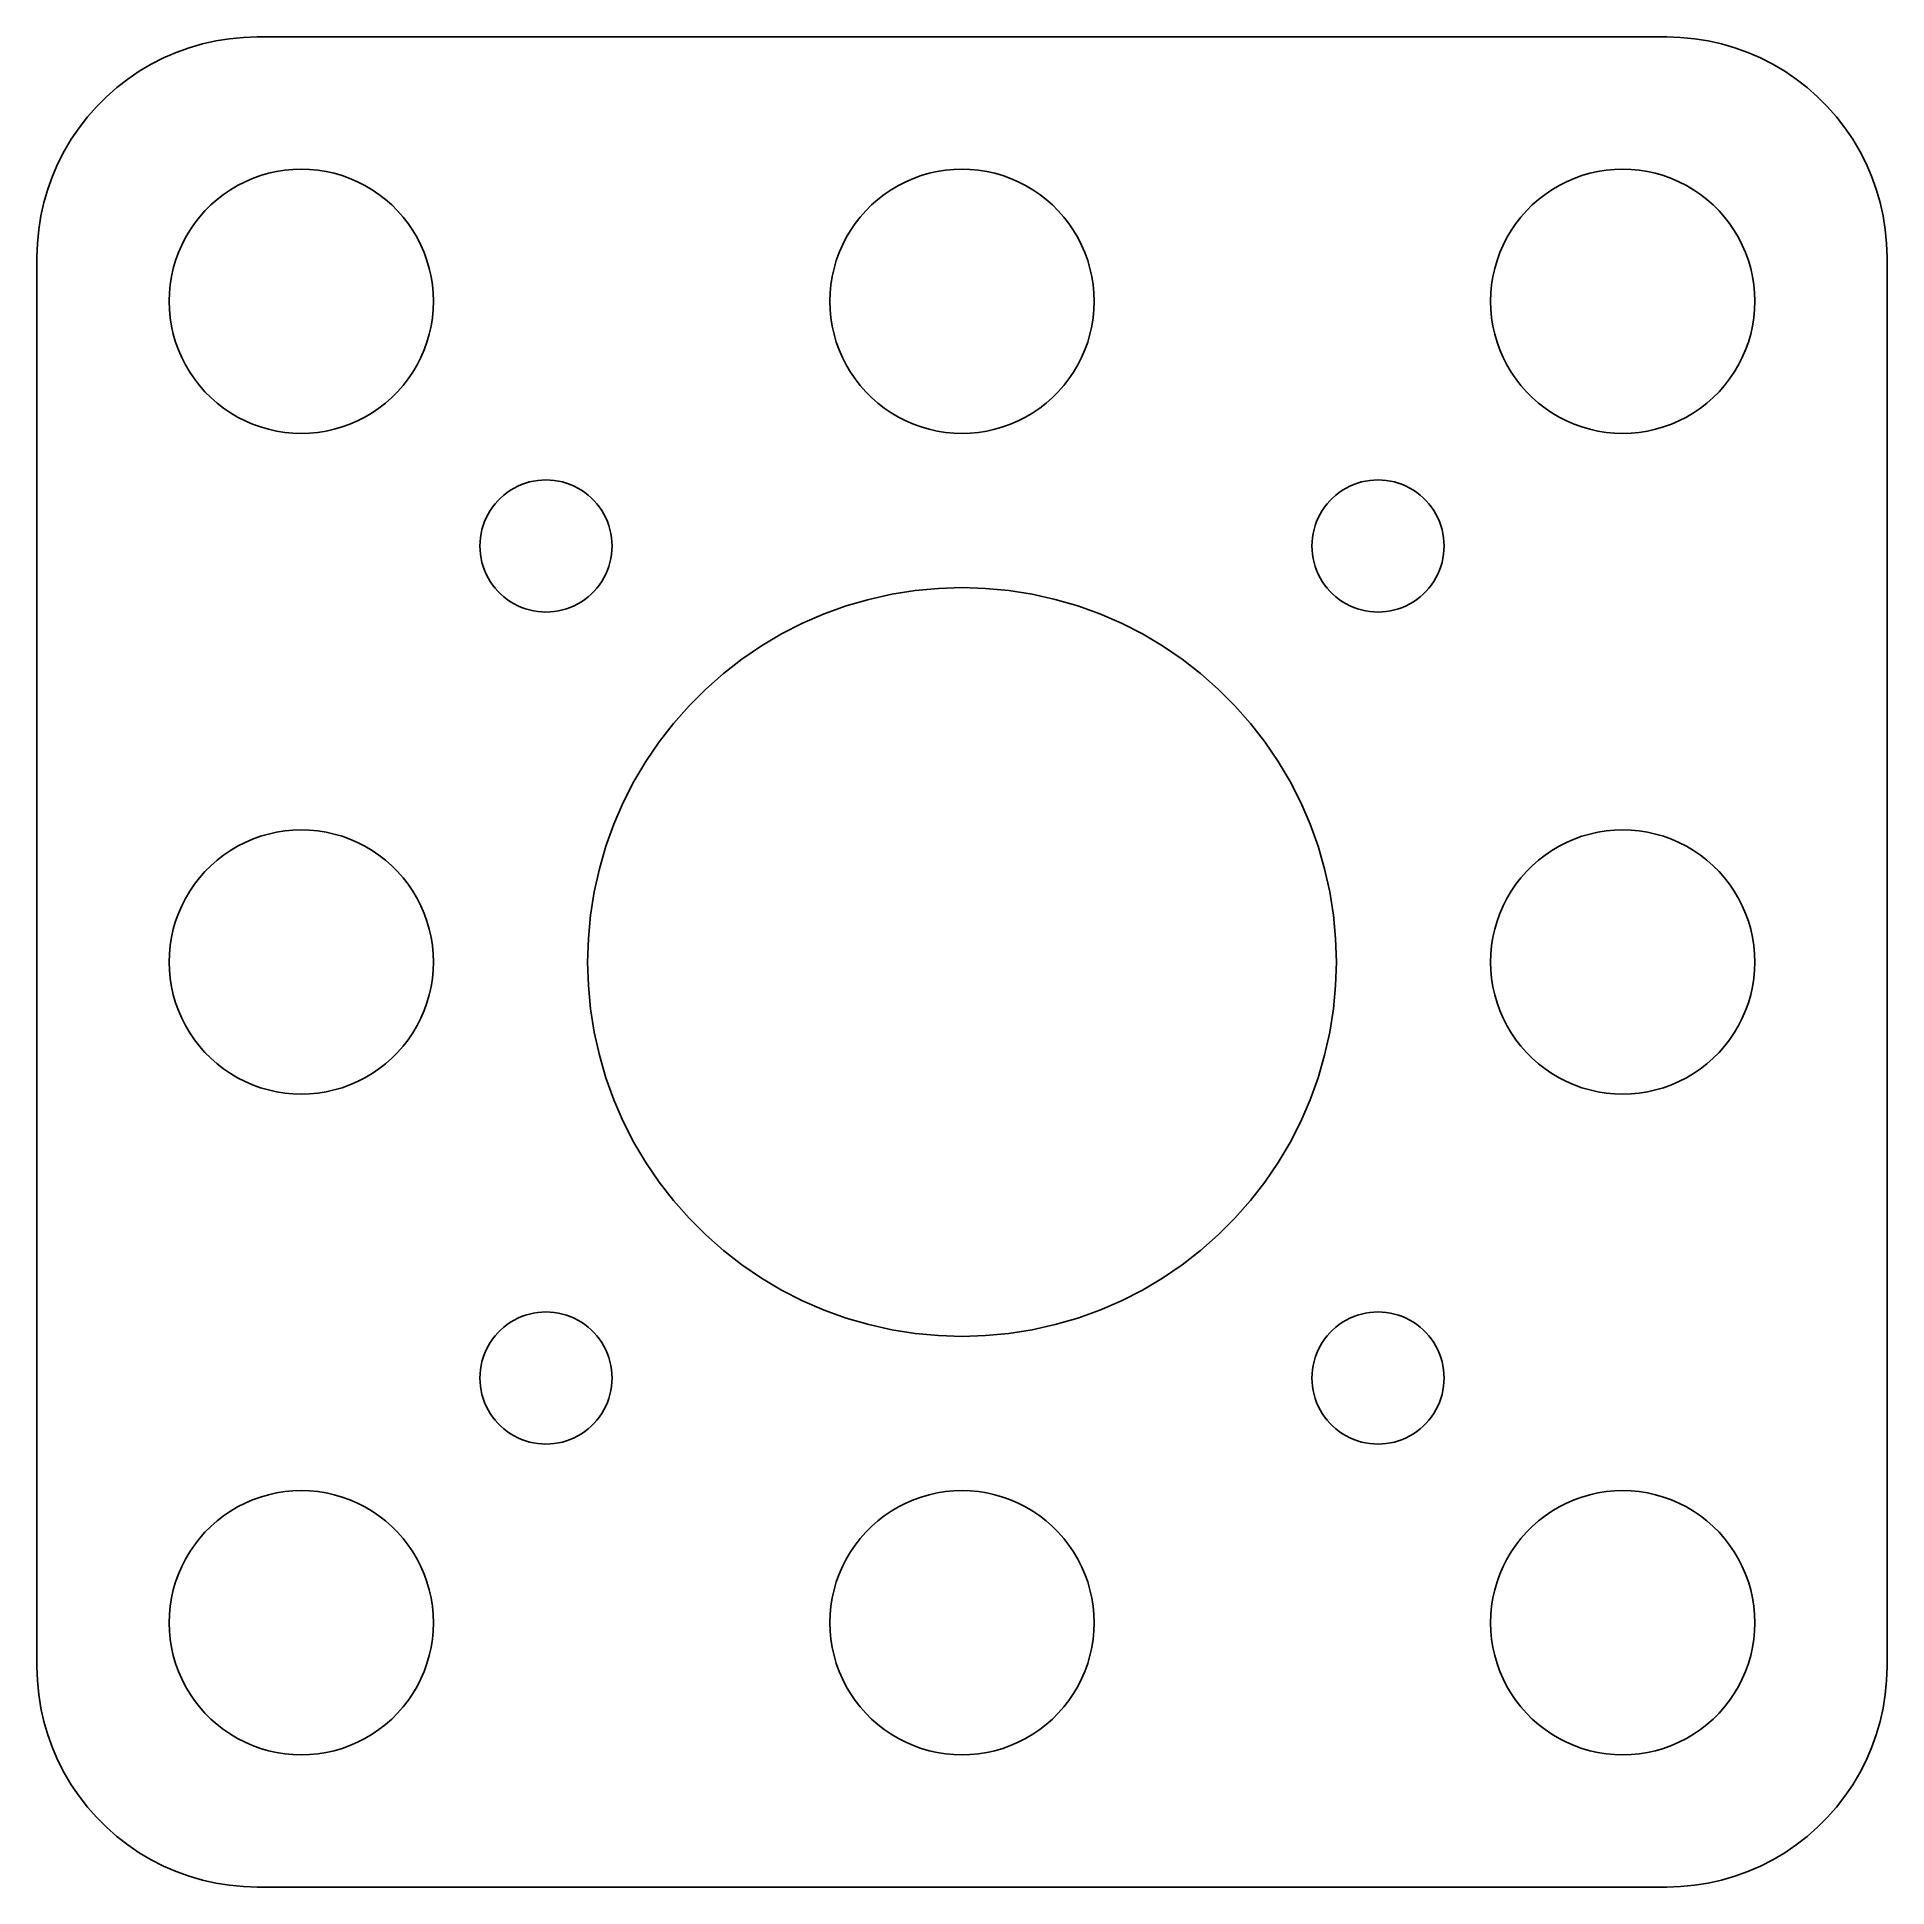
# Model space of a CAD drawing. Header units: metres. Extents: x -21 to 21, y -21 to 21.
import ezdxf

# ---------------------------------------------------------------- set-up
doc = ezdxf.new("R2010")
doc.units = ezdxf.units.M

msp = doc.modelspace()

# ---------------------------------------------------------------- linework, layer by layer
for p, q in [((-16, 21), (-16.3139, 20.9901)), ((16, 21), (-16, 21)), ((16.3139, 20.9901), (16, 21)), ((-17.8406, 20.6489), (-18.1289, 20.5241)), ((-17.5451, 20.7553), (-17.8406, 20.6489)), ((-17.2435, 20.8429), (-17.5451, 20.7553)), ((-16.9369, 20.9114), (-17.2435, 20.8429)), ((-16.6267, 20.9606), (-16.9369, 20.9114)), ((-16.3139, 20.9901), (-16.6267, 20.9606)), ((16.6267, 20.9606), (16.3139, 20.9901)), ((16.9369, 20.9114), (16.6267, 20.9606)), ((17.2435, 20.8429), (16.9369, 20.9114)), ((17.5451, 20.7553), (17.2435, 20.8429)), ((17.8406, 20.6489), (17.5451, 20.7553)), ((18.1289, 20.5241), (17.8406, 20.6489)), ((-18.6791, 20.2216), (-18.9389, 20.0451)), ((-18.4088, 20.3815), (-18.6791, 20.2216)), ((-18.1289, 20.5241), (-18.4088, 20.3815)), ((18.4088, 20.3815), (18.1289, 20.5241)), ((18.6791, 20.2216), (18.4088, 20.3815)), ((18.9389, 20.0451), (18.6791, 20.2216)), ((-19.1871, 19.8526), (-19.4227, 19.6448)), ((-18.9389, 20.0451), (-19.1871, 19.8526)), ((19.1871, 19.8526), (18.9389, 20.0451)), ((19.4227, 19.6448), (19.1871, 19.8526)), ((-19.6448, 19.4227), (-19.8526, 19.1871)), ((-19.4227, 19.6448), (-19.6448, 19.4227)), ((19.6448, 19.4227), (19.4227, 19.6448)), ((19.8526, 19.1871), (19.6448, 19.4227)), ((-20.0451, 18.9389), (-20.2216, 18.6791)), ((-19.8526, 19.1871), (-20.0451, 18.9389)), ((20.0451, 18.9389), (19.8526, 19.1871)), ((20.2216, 18.6791), (20.0451, 18.9389)), ((-20.2216, 18.6791), (-20.3815, 18.4088)), ((20.3815, 18.4088), (20.2216, 18.6791)), ((-20.5241, 18.1289), (-20.6489, 17.8406)), ((-20.3815, 18.4088), (-20.5241, 18.1289)), ((20.5241, 18.1289), (20.3815, 18.4088)), ((20.6489, 17.8406), (20.5241, 18.1289)), ((-20.6489, 17.8406), (-20.7553, 17.5451)), ((-16.4453, 17.6289), (-16.2773, 17.7145)), ((-16.2773, 17.7145), (-16.1044, 17.7893)), ((-16.1044, 17.7893), (-15.927, 17.8532)), ((-15.927, 17.8532), (-15.7461, 17.9057)), ((-15.7461, 17.9057), (-15.5621, 17.9469)), ((-15.5621, 17.9469), (-15.376, 17.9763)), ((-15.376, 17.9763), (-15.1884, 17.9941)), ((-15.1884, 17.9941), (-15, 18)), ((-15, 18), (-14.8116, 17.9941)), ((-14.8116, 17.9941), (-14.624, 17.9763)), ((-14.624, 17.9763), (-14.4379, 17.9469)), ((-14.4379, 17.9469), (-14.2539, 17.9057)), ((-14.2539, 17.9057), (-14.0729, 17.8532)), ((-14.0729, 17.8532), (-13.8956, 17.7893)), ((-13.8956, 17.7893), (-13.7227, 17.7145)), ((-13.7227, 17.7145), (-13.5547, 17.6289)), ((-1.44525, 17.6289), (-1.27733, 17.7145)), ((-1.27733, 17.7145), (-1.10437, 17.7893)), ((-1.10437, 17.7893), (-0.927048, 17.8532)), ((-0.927048, 17.8532), (-0.746063, 17.9057)), ((-0.746063, 17.9057), (-0.562134, 17.9469)), ((-0.562134, 17.9469), (-0.375992, 17.9763)), ((-0.375992, 17.9763), (-0.18837, 17.9941)), ((-0.18837, 17.9941), (0, 18)), ((0, 18), (0.18837, 17.9941)), ((0.18837, 17.9941), (0.375992, 17.9763)), ((0.375992, 17.9763), (0.562134, 17.9469)), ((0.562134, 17.9469), (0.746063, 17.9057)), ((0.746063, 17.9057), (0.927048, 17.8532)), ((0.927048, 17.8532), (1.10437, 17.7893)), ((1.10437, 17.7893), (1.27733, 17.7145)), ((1.27733, 17.7145), (1.44525, 17.6289)), ((13.5547, 17.6289), (13.7227, 17.7145)), ((13.7227, 17.7145), (13.8956, 17.7893)), ((13.8956, 17.7893), (14.0729, 17.8532)), ((14.0729, 17.8532), (14.2539, 17.9057)), ((14.2539, 17.9057), (14.4379, 17.9469)), ((14.4379, 17.9469), (14.624, 17.9763)), ((14.624, 17.9763), (14.8116, 17.9941)), ((14.8116, 17.9941), (15, 18)), ((15, 18), (15.1884, 17.9941)), ((15.1884, 17.9941), (15.376, 17.9763)), ((15.376, 17.9763), (15.5621, 17.9469)), ((15.5621, 17.9469), (15.7461, 17.9057)), ((15.7461, 17.9057), (15.927, 17.8532)), ((15.927, 17.8532), (16.1044, 17.7893)), ((16.1044, 17.7893), (16.2773, 17.7145)), ((16.2773, 17.7145), (16.4453, 17.6289)), ((20.7553, 17.5451), (20.6489, 17.8406)), ((-20.8429, 17.2435), (-20.9114, 16.9369)), ((-20.7553, 17.5451), (-20.8429, 17.2435)), ((-17.0536, 17.1869), (-16.9123, 17.3115)), ((-16.9123, 17.3115), (-16.7634, 17.427)), ((-16.7634, 17.427), (-16.6075, 17.533)), ((-16.6075, 17.533), (-16.4453, 17.6289)), ((-13.5547, 17.6289), (-13.3925, 17.533)), ((-13.3925, 17.533), (-13.2366, 17.427)), ((-13.2366, 17.427), (-13.0877, 17.3115)), ((-13.0877, 17.3115), (-12.9464, 17.1869)), ((-2.05363, 17.1869), (-1.91226, 17.3115)), ((-1.91226, 17.3115), (-1.76335, 17.427)), ((-1.76335, 17.427), (-1.60747, 17.533)), ((-1.60747, 17.533), (-1.44525, 17.6289)), ((1.44525, 17.6289), (1.60747, 17.533)), ((1.60747, 17.533), (1.76335, 17.427)), ((1.76335, 17.427), (1.91226, 17.3115)), ((1.91226, 17.3115), (2.05363, 17.1869)), ((12.9464, 17.1869), (13.0877, 17.3115)), ((13.0877, 17.3115), (13.2366, 17.427)), ((13.2366, 17.427), (13.3925, 17.533)), ((13.3925, 17.533), (13.5547, 17.6289)), ((16.4453, 17.6289), (16.6075, 17.533)), ((16.6075, 17.533), (16.7634, 17.427)), ((16.7634, 17.427), (16.9123, 17.3115)), ((16.9123, 17.3115), (17.0536, 17.1869)), ((20.8429, 17.2435), (20.7553, 17.5451)), ((20.9114, 16.9369), (20.8429, 17.2435)), ((-20.9114, 16.9369), (-20.9606, 16.6267)), ((-17.427, 16.7634), (-17.3115, 16.9123)), ((-17.3115, 16.9123), (-17.1869, 17.0536)), ((-17.1869, 17.0536), (-17.0536, 17.1869)), ((-12.9464, 17.1869), (-12.8131, 17.0536)), ((-12.8131, 17.0536), (-12.6884, 16.9123)), ((-12.6884, 16.9123), (-12.5729, 16.7634)), ((-2.42705, 16.7634), (-2.31154, 16.9123)), ((-2.31154, 16.9123), (-2.1869, 17.0536)), ((-2.1869, 17.0536), (-2.05363, 17.1869)), ((2.05363, 17.1869), (2.1869, 17.0536)), ((2.1869, 17.0536), (2.31154, 16.9123)), ((2.31154, 16.9123), (2.42705, 16.7634)), ((12.5729, 16.7634), (12.6884, 16.9123)), ((12.6884, 16.9123), (12.8131, 17.0536)), ((12.8131, 17.0536), (12.9464, 17.1869)), ((17.0536, 17.1869), (17.1869, 17.0536)), ((17.1869, 17.0536), (17.3115, 16.9123)), ((17.3115, 16.9123), (17.427, 16.7634)), ((20.9606, 16.6267), (20.9114, 16.9369)), ((-20.9606, 16.6267), (-20.9901, 16.3139)), ((-17.7145, 16.2773), (-17.6289, 16.4453)), ((-17.6289, 16.4453), (-17.533, 16.6075)), ((-17.533, 16.6075), (-17.427, 16.7634)), ((-12.5729, 16.7634), (-12.467, 16.6075)), ((-12.467, 16.6075), (-12.3711, 16.4453)), ((-12.3711, 16.4453), (-12.2855, 16.2773)), ((-2.71448, 16.2773), (-2.62891, 16.4453)), ((-2.62891, 16.4453), (-2.53297, 16.6075)), ((-2.53297, 16.6075), (-2.42705, 16.7634)), ((2.42705, 16.7634), (2.53297, 16.6075)), ((2.53297, 16.6075), (2.62891, 16.4453)), ((2.62891, 16.4453), (2.71448, 16.2773)), ((12.2855, 16.2773), (12.3711, 16.4453)), ((12.3711, 16.4453), (12.467, 16.6075)), ((12.467, 16.6075), (12.5729, 16.7634)), ((17.427, 16.7634), (17.533, 16.6075)), ((17.533, 16.6075), (17.6289, 16.4453)), ((17.6289, 16.4453), (17.7145, 16.2773)), ((20.9901, 16.3139), (20.9606, 16.6267)), ((-20.9901, 16.3139), (-21, 16)), ((-21, 16), (-21, -16)), ((-17.8532, 15.927), (-17.7893, 16.1044)), ((-17.7893, 16.1044), (-17.7145, 16.2773)), ((-12.2855, 16.2773), (-12.2107, 16.1044)), ((-12.2107, 16.1044), (-12.1468, 15.927)), ((-2.85316, 15.927), (-2.78932, 16.1044)), ((-2.78932, 16.1044), (-2.71448, 16.2773)), ((2.71448, 16.2773), (2.78932, 16.1044)), ((2.78932, 16.1044), (2.85316, 15.927)), ((12.1468, 15.927), (12.2107, 16.1044)), ((12.2107, 16.1044), (12.2855, 16.2773)), ((17.7145, 16.2773), (17.7893, 16.1044)), ((17.7893, 16.1044), (17.8532, 15.927)), ((21, 16), (20.9901, 16.3139)), ((21, -16), (21, 16)), ((-17.9763, 15.376), (-17.9469, 15.5621)), ((-17.9469, 15.5621), (-17.9057, 15.7461)), ((-17.9057, 15.7461), (-17.8532, 15.927)), ((-12.1468, 15.927), (-12.0942, 15.7461)), ((-12.0942, 15.7461), (-12.0531, 15.5621)), ((-12.0531, 15.5621), (-12.0237, 15.376)), ((-2.97633, 15.376), (-2.94685, 15.5621)), ((-2.94685, 15.5621), (-2.90575, 15.7461)), ((-2.90575, 15.7461), (-2.85316, 15.927)), ((2.85316, 15.927), (2.90575, 15.7461)), ((2.90575, 15.7461), (2.94685, 15.5621)), ((2.94685, 15.5621), (2.97633, 15.376)), ((12.0237, 15.376), (12.0531, 15.5621)), ((12.0531, 15.5621), (12.0942, 15.7461)), ((12.0942, 15.7461), (12.1468, 15.927)), ((17.8532, 15.927), (17.9057, 15.7461)), ((17.9057, 15.7461), (17.9469, 15.5621)), ((17.9469, 15.5621), (17.9763, 15.376)), ((-18, 15), (-17.9941, 15.1884)), ((-17.9941, 15.1884), (-17.9763, 15.376)), ((-12.0237, 15.376), (-12.0059, 15.1884)), ((-12.0059, 15.1884), (-12, 15)), ((-3, 15), (-2.99408, 15.1884)), ((-2.99408, 15.1884), (-2.97633, 15.376)), ((2.97633, 15.376), (2.99408, 15.1884)), ((2.99408, 15.1884), (3, 15)), ((12, 15), (12.0059, 15.1884)), ((12.0059, 15.1884), (12.0237, 15.376)), ((17.9763, 15.376), (17.9941, 15.1884)), ((17.9941, 15.1884), (18, 15)), ((-17.9941, 14.8116), (-18, 15)), ((-17.9763, 14.624), (-17.9941, 14.8116)), ((-12.0059, 14.8116), (-12.0237, 14.624)), ((-12, 15), (-12.0059, 14.8116)), ((-2.99408, 14.8116), (-3, 15)), ((-2.97633, 14.624), (-2.99408, 14.8116)), ((2.99408, 14.8116), (2.97633, 14.624)), ((3, 15), (2.99408, 14.8116)), ((12.0059, 14.8116), (12, 15)), ((12.0237, 14.624), (12.0059, 14.8116)), ((17.9941, 14.8116), (17.9763, 14.624)), ((18, 15), (17.9941, 14.8116)), ((-17.9469, 14.4379), (-17.9763, 14.624)), ((-17.9057, 14.2539), (-17.9469, 14.4379)), ((-12.0531, 14.4379), (-12.0942, 14.2539)), ((-12.0237, 14.624), (-12.0531, 14.4379)), ((-2.94685, 14.4379), (-2.97633, 14.624)), ((-2.90575, 14.2539), (-2.94685, 14.4379)), ((2.94685, 14.4379), (2.90575, 14.2539)), ((2.97633, 14.624), (2.94685, 14.4379)), ((12.0531, 14.4379), (12.0237, 14.624)), ((12.0942, 14.2539), (12.0531, 14.4379)), ((17.9469, 14.4379), (17.9057, 14.2539)), ((17.9763, 14.624), (17.9469, 14.4379)), ((-17.8532, 14.0729), (-17.9057, 14.2539)), ((-17.7893, 13.8956), (-17.8532, 14.0729)), ((-17.7145, 13.7227), (-17.7893, 13.8956)), ((-12.2107, 13.8956), (-12.2855, 13.7227)), ((-12.1468, 14.0729), (-12.2107, 13.8956)), ((-12.0942, 14.2539), (-12.1468, 14.0729)), ((-2.85316, 14.0729), (-2.90575, 14.2539)), ((-2.78932, 13.8956), (-2.85316, 14.0729)), ((-2.71448, 13.7227), (-2.78932, 13.8956)), ((2.78932, 13.8956), (2.71448, 13.7227)), ((2.85316, 14.0729), (2.78932, 13.8956)), ((2.90575, 14.2539), (2.85316, 14.0729)), ((12.1468, 14.0729), (12.0942, 14.2539)), ((12.2107, 13.8956), (12.1468, 14.0729)), ((12.2855, 13.7227), (12.2107, 13.8956)), ((17.7893, 13.8956), (17.7145, 13.7227)), ((17.8532, 14.0729), (17.7893, 13.8956)), ((17.9057, 14.2539), (17.8532, 14.0729)), ((-17.6289, 13.5547), (-17.7145, 13.7227)), ((-17.533, 13.3925), (-17.6289, 13.5547)), ((-12.3711, 13.5547), (-12.467, 13.3925)), ((-12.2855, 13.7227), (-12.3711, 13.5547)), ((-2.62891, 13.5547), (-2.71448, 13.7227)), ((-2.53297, 13.3925), (-2.62891, 13.5547)), ((2.62891, 13.5547), (2.53297, 13.3925)), ((2.71448, 13.7227), (2.62891, 13.5547)), ((12.3711, 13.5547), (12.2855, 13.7227)), ((12.467, 13.3925), (12.3711, 13.5547)), ((17.6289, 13.5547), (17.533, 13.3925)), ((17.7145, 13.7227), (17.6289, 13.5547)), ((-17.427, 13.2366), (-17.533, 13.3925)), ((-17.3115, 13.0877), (-17.427, 13.2366)), ((-17.1869, 12.9464), (-17.3115, 13.0877)), ((-12.6884, 13.0877), (-12.8131, 12.9464)), ((-12.5729, 13.2366), (-12.6884, 13.0877)), ((-12.467, 13.3925), (-12.5729, 13.2366)), ((-2.42705, 13.2366), (-2.53297, 13.3925)), ((-2.31154, 13.0877), (-2.42705, 13.2366)), ((-2.1869, 12.9464), (-2.31154, 13.0877)), ((2.31154, 13.0877), (2.1869, 12.9464)), ((2.42705, 13.2366), (2.31154, 13.0877)), ((2.53297, 13.3925), (2.42705, 13.2366)), ((12.5729, 13.2366), (12.467, 13.3925)), ((12.6884, 13.0877), (12.5729, 13.2366)), ((12.8131, 12.9464), (12.6884, 13.0877)), ((17.3115, 13.0877), (17.1869, 12.9464)), ((17.427, 13.2366), (17.3115, 13.0877)), ((17.533, 13.3925), (17.427, 13.2366)), ((-17.0536, 12.8131), (-17.1869, 12.9464)), ((-16.9123, 12.6884), (-17.0536, 12.8131)), ((-16.7634, 12.5729), (-16.9123, 12.6884)), ((-13.0877, 12.6884), (-13.2366, 12.5729)), ((-12.9464, 12.8131), (-13.0877, 12.6884)), ((-12.8131, 12.9464), (-12.9464, 12.8131)), ((-2.05363, 12.8131), (-2.1869, 12.9464)), ((-1.91226, 12.6884), (-2.05363, 12.8131)), ((-1.76335, 12.5729), (-1.91226, 12.6884)), ((1.91226, 12.6884), (1.76335, 12.5729)), ((2.05363, 12.8131), (1.91226, 12.6884)), ((2.1869, 12.9464), (2.05363, 12.8131)), ((12.9464, 12.8131), (12.8131, 12.9464)), ((13.0877, 12.6884), (12.9464, 12.8131)), ((13.2366, 12.5729), (13.0877, 12.6884)), ((16.9123, 12.6884), (16.7634, 12.5729)), ((17.0536, 12.8131), (16.9123, 12.6884)), ((17.1869, 12.9464), (17.0536, 12.8131)), ((-16.6075, 12.467), (-16.7634, 12.5729)), ((-16.4453, 12.3711), (-16.6075, 12.467)), ((-16.2773, 12.2855), (-16.4453, 12.3711)), ((-16.1044, 12.2107), (-16.2773, 12.2855)), ((-15.927, 12.1468), (-16.1044, 12.2107)), ((-13.8956, 12.2107), (-14.0729, 12.1468)), ((-13.7227, 12.2855), (-13.8956, 12.2107)), ((-13.5547, 12.3711), (-13.7227, 12.2855)), ((-13.3925, 12.467), (-13.5547, 12.3711)), ((-13.2366, 12.5729), (-13.3925, 12.467)), ((-1.60747, 12.467), (-1.76335, 12.5729)), ((-1.44525, 12.3711), (-1.60747, 12.467)), ((-1.27733, 12.2855), (-1.44525, 12.3711)), ((-1.10437, 12.2107), (-1.27733, 12.2855)), ((-0.927048, 12.1468), (-1.10437, 12.2107)), ((1.10437, 12.2107), (0.927048, 12.1468)), ((1.27733, 12.2855), (1.10437, 12.2107)), ((1.44525, 12.3711), (1.27733, 12.2855)), ((1.60747, 12.467), (1.44525, 12.3711)), ((1.76335, 12.5729), (1.60747, 12.467)), ((13.3925, 12.467), (13.2366, 12.5729)), ((13.5547, 12.3711), (13.3925, 12.467)), ((13.7227, 12.2855), (13.5547, 12.3711)), ((13.8956, 12.2107), (13.7227, 12.2855)), ((14.0729, 12.1468), (13.8956, 12.2107)), ((16.1044, 12.2107), (15.927, 12.1468)), ((16.2773, 12.2855), (16.1044, 12.2107)), ((16.4453, 12.3711), (16.2773, 12.2855)), ((16.6075, 12.467), (16.4453, 12.3711)), ((16.7634, 12.5729), (16.6075, 12.467)), ((-15.7461, 12.0942), (-15.927, 12.1468)), ((-15.5621, 12.0531), (-15.7461, 12.0942)), ((-15.376, 12.0237), (-15.5621, 12.0531)), ((-15.1884, 12.0059), (-15.376, 12.0237)), ((-15, 12), (-15.1884, 12.0059)), ((-14.8116, 12.0059), (-15, 12)), ((-14.624, 12.0237), (-14.8116, 12.0059)), ((-14.4379, 12.0531), (-14.624, 12.0237)), ((-14.2539, 12.0942), (-14.4379, 12.0531)), ((-14.0729, 12.1468), (-14.2539, 12.0942)), ((-0.746063, 12.0942), (-0.927048, 12.1468)), ((-0.562134, 12.0531), (-0.746063, 12.0942)), ((-0.375992, 12.0237), (-0.562134, 12.0531)), ((-0.18837, 12.0059), (-0.375992, 12.0237)), ((0, 12), (-0.18837, 12.0059)), ((0.18837, 12.0059), (0, 12)), ((0.375992, 12.0237), (0.18837, 12.0059)), ((0.562134, 12.0531), (0.375992, 12.0237)), ((0.746063, 12.0942), (0.562134, 12.0531)), ((0.927048, 12.1468), (0.746063, 12.0942)), ((14.2539, 12.0942), (14.0729, 12.1468)), ((14.4379, 12.0531), (14.2539, 12.0942)), ((14.624, 12.0237), (14.4379, 12.0531)), ((14.8116, 12.0059), (14.624, 12.0237)), ((15, 12), (14.8116, 12.0059)), ((15.1884, 12.0059), (15, 12)), ((15.376, 12.0237), (15.1884, 12.0059)), ((15.5621, 12.0531), (15.376, 12.0237)), ((15.7461, 12.0942), (15.5621, 12.0531)), ((15.927, 12.1468), (15.7461, 12.0942)), ((-9.72606, 10.9184), (-9.633, 10.9332)), ((-9.633, 10.9332), (-9.53918, 10.942)), ((-9.53918, 10.942), (-9.44499, 10.945)), ((-9.44499, 10.945), (-9.3508, 10.942)), ((-9.3508, 10.942), (-9.25699, 10.9332)), ((-9.25699, 10.9332), (-9.16393, 10.9184)), ((9.16393, 10.9184), (9.25699, 10.9332)), ((9.25699, 10.9332), (9.3508, 10.942)), ((9.3508, 10.942), (9.44499, 10.945)), ((9.44499, 10.945), (9.53918, 10.942)), ((9.53918, 10.942), (9.633, 10.9332)), ((9.633, 10.9332), (9.72606, 10.9184)), ((-10.5385, 10.4718), (-10.4718, 10.5385)), ((-10.4718, 10.5385), (-10.4011, 10.6008)), ((-10.4011, 10.6008), (-10.3267, 10.6585)), ((-10.3267, 10.6585), (-10.2487, 10.7115)), ((-10.2487, 10.7115), (-10.1676, 10.7594)), ((-10.1676, 10.7594), (-10.0837, 10.8022)), ((-10.0837, 10.8022), (-9.99718, 10.8397)), ((-9.99718, 10.8397), (-9.90852, 10.8716)), ((-9.90852, 10.8716), (-9.81802, 10.8979)), ((-9.81802, 10.8979), (-9.72606, 10.9184)), ((-9.16393, 10.9184), (-9.07196, 10.8979)), ((-9.07196, 10.8979), (-8.98146, 10.8716)), ((-8.98146, 10.8716), (-8.89281, 10.8397)), ((-8.89281, 10.8397), (-8.80632, 10.8022)), ((-8.80632, 10.8022), (-8.72237, 10.7594)), ((-8.72237, 10.7594), (-8.64125, 10.7115)), ((-8.64125, 10.7115), (-8.56331, 10.6585)), ((-8.56331, 10.6585), (-8.48886, 10.6008)), ((-8.48886, 10.6008), (-8.41817, 10.5385)), ((-8.41817, 10.5385), (-8.35153, 10.4718)), ((8.35153, 10.4718), (8.41817, 10.5385)), ((8.41817, 10.5385), (8.48886, 10.6008)), ((8.48886, 10.6008), (8.56331, 10.6585)), ((8.56331, 10.6585), (8.64125, 10.7115)), ((8.64125, 10.7115), (8.72237, 10.7594)), ((8.72237, 10.7594), (8.80632, 10.8022)), ((8.80632, 10.8022), (8.89281, 10.8397)), ((8.89281, 10.8397), (8.98146, 10.8716)), ((8.98146, 10.8716), (9.07196, 10.8979)), ((9.07196, 10.8979), (9.16393, 10.9184)), ((9.72606, 10.9184), (9.81802, 10.8979)), ((9.81802, 10.8979), (9.90852, 10.8716)), ((9.90852, 10.8716), (9.99718, 10.8397)), ((9.99718, 10.8397), (10.0837, 10.8022)), ((10.0837, 10.8022), (10.1676, 10.7594)), ((10.1676, 10.7594), (10.2487, 10.7115)), ((10.2487, 10.7115), (10.3267, 10.6585)), ((10.3267, 10.6585), (10.4011, 10.6008)), ((10.4011, 10.6008), (10.4718, 10.5385)), ((10.4718, 10.5385), (10.5385, 10.4718)), ((-10.8397, 9.99718), (-10.8022, 10.0837)), ((-10.8022, 10.0837), (-10.7594, 10.1676)), ((-10.7594, 10.1676), (-10.7115, 10.2487)), ((-10.7115, 10.2487), (-10.6585, 10.3267)), ((-10.6585, 10.3267), (-10.6008, 10.4011)), ((-10.6008, 10.4011), (-10.5385, 10.4718)), ((-8.35153, 10.4718), (-8.28922, 10.4011)), ((-8.28922, 10.4011), (-8.23146, 10.3267)), ((-8.23146, 10.3267), (-8.1785, 10.2487)), ((-8.1785, 10.2487), (-8.13054, 10.1676)), ((-8.13054, 10.1676), (-8.08775, 10.0837)), ((-8.08775, 10.0837), (-8.05032, 9.99718)), ((8.05032, 9.99718), (8.08775, 10.0837)), ((8.08775, 10.0837), (8.13054, 10.1676)), ((8.13054, 10.1676), (8.1785, 10.2487)), ((8.1785, 10.2487), (8.23146, 10.3267)), ((8.23146, 10.3267), (8.28922, 10.4011)), ((8.28922, 10.4011), (8.35153, 10.4718)), ((10.5385, 10.4718), (10.6008, 10.4011)), ((10.6008, 10.4011), (10.6585, 10.3267)), ((10.6585, 10.3267), (10.7115, 10.2487)), ((10.7115, 10.2487), (10.7594, 10.1676)), ((10.7594, 10.1676), (10.8022, 10.0837)), ((10.8022, 10.0837), (10.8397, 9.99718)), ((-10.9332, 9.633), (-10.9184, 9.72606)), ((-10.9184, 9.72606), (-10.8979, 9.81802)), ((-10.8979, 9.81802), (-10.8716, 9.90852)), ((-10.8716, 9.90852), (-10.8397, 9.99718)), ((-8.05032, 9.99718), (-8.0184, 9.90852)), ((-8.0184, 9.90852), (-7.99211, 9.81802)), ((-7.99211, 9.81802), (-7.97156, 9.72606)), ((-7.97156, 9.72606), (-7.95682, 9.633)), ((7.95682, 9.633), (7.97156, 9.72606)), ((7.97156, 9.72606), (7.99211, 9.81802)), ((7.99211, 9.81802), (8.0184, 9.90852)), ((8.0184, 9.90852), (8.05032, 9.99718)), ((10.8397, 9.99718), (10.8716, 9.90852)), ((10.8716, 9.90852), (10.8979, 9.81802)), ((10.8979, 9.81802), (10.9184, 9.72606)), ((10.9184, 9.72606), (10.9332, 9.633)), ((-10.945, 9.44499), (-10.942, 9.53918)), ((-10.942, 9.3508), (-10.945, 9.44499)), ((-10.942, 9.53918), (-10.9332, 9.633)), ((-10.9332, 9.25699), (-10.942, 9.3508)), ((-10.9184, 9.16393), (-10.9332, 9.25699)), ((-7.95682, 9.25699), (-7.97156, 9.16393)), ((-7.95682, 9.633), (-7.94795, 9.53918)), ((-7.94795, 9.3508), (-7.95682, 9.25699)), ((-7.94795, 9.53918), (-7.94499, 9.44499)), ((-7.94499, 9.44499), (-7.94795, 9.3508)), ((7.94499, 9.44499), (7.94795, 9.53918)), ((7.94795, 9.3508), (7.94499, 9.44499)), ((7.94795, 9.53918), (7.95682, 9.633)), ((7.95682, 9.25699), (7.94795, 9.3508)), ((7.97156, 9.16393), (7.95682, 9.25699)), ((10.9332, 9.25699), (10.9184, 9.16393)), ((10.9332, 9.633), (10.942, 9.53918)), ((10.942, 9.3508), (10.9332, 9.25699)), ((10.942, 9.53918), (10.945, 9.44499)), ((10.945, 9.44499), (10.942, 9.3508)), ((-10.8979, 9.07196), (-10.9184, 9.16393)), ((-10.8716, 8.98146), (-10.8979, 9.07196)), ((-10.8397, 8.89281), (-10.8716, 8.98146)), ((-10.8022, 8.80632), (-10.8397, 8.89281)), ((-8.05032, 8.89281), (-8.08775, 8.80632)), ((-8.0184, 8.98146), (-8.05032, 8.89281)), ((-7.99211, 9.07196), (-8.0184, 8.98146)), ((-7.97156, 9.16393), (-7.99211, 9.07196)), ((7.99211, 9.07196), (7.97156, 9.16393)), ((8.0184, 8.98146), (7.99211, 9.07196)), ((8.05032, 8.89281), (8.0184, 8.98146)), ((8.08775, 8.80632), (8.05032, 8.89281)), ((10.8397, 8.89281), (10.8022, 8.80632)), ((10.8716, 8.98146), (10.8397, 8.89281)), ((10.8979, 9.07196), (10.8716, 8.98146)), ((10.9184, 9.16393), (10.8979, 9.07196)), ((-10.7594, 8.72237), (-10.8022, 8.80632)), ((-10.7115, 8.64125), (-10.7594, 8.72237)), ((-10.6585, 8.56331), (-10.7115, 8.64125)), ((-10.6008, 8.48886), (-10.6585, 8.56331)), ((-10.5385, 8.41817), (-10.6008, 8.48886)), ((-10.4718, 8.35153), (-10.5385, 8.41817)), ((-8.35153, 8.41817), (-8.41817, 8.35153)), ((-8.28922, 8.48886), (-8.35153, 8.41817)), ((-8.23146, 8.56331), (-8.28922, 8.48886)), ((-8.1785, 8.64125), (-8.23146, 8.56331)), ((-8.13054, 8.72237), (-8.1785, 8.64125)), ((-8.08775, 8.80632), (-8.13054, 8.72237)), ((-1.59273, 8.34944), (-1.06532, 8.43297)), ((-1.06532, 8.43297), (-0.533707, 8.48322)), ((-0.533707, 8.48322), (0, 8.5)), ((0, 8.5), (0.533707, 8.48322)), ((0.533707, 8.48322), (1.06532, 8.43297)), ((1.06532, 8.43297), (1.59273, 8.34944)), ((8.13054, 8.72237), (8.08775, 8.80632)), ((8.1785, 8.64125), (8.13054, 8.72237)), ((8.23146, 8.56331), (8.1785, 8.64125)), ((8.28922, 8.48886), (8.23146, 8.56331)), ((8.35153, 8.41817), (8.28922, 8.48886)), ((8.41817, 8.35153), (8.35153, 8.41817)), ((10.5385, 8.41817), (10.4718, 8.35153)), ((10.6008, 8.48886), (10.5385, 8.41817)), ((10.6585, 8.56331), (10.6008, 8.48886)), ((10.7115, 8.64125), (10.6585, 8.56331)), ((10.7594, 8.72237), (10.7115, 8.64125)), ((10.8022, 8.80632), (10.7594, 8.72237)), ((-10.4011, 8.28922), (-10.4718, 8.35153)), ((-10.3267, 8.23146), (-10.4011, 8.28922)), ((-10.2487, 8.1785), (-10.3267, 8.23146)), ((-10.1676, 8.13054), (-10.2487, 8.1785)), ((-10.0837, 8.08775), (-10.1676, 8.13054)), ((-9.99718, 8.05032), (-10.0837, 8.08775)), ((-9.90852, 8.0184), (-9.99718, 8.05032)), ((-9.81802, 7.99211), (-9.90852, 8.0184)), ((-9.72606, 7.97156), (-9.81802, 7.99211)), ((-9.07196, 7.99211), (-9.16393, 7.97156)), ((-8.98146, 8.0184), (-9.07196, 7.99211)), ((-8.89281, 8.05032), (-8.98146, 8.0184)), ((-8.80632, 8.08775), (-8.89281, 8.05032)), ((-8.72237, 8.13054), (-8.80632, 8.08775)), ((-8.64125, 8.1785), (-8.72237, 8.13054)), ((-8.56331, 8.23146), (-8.64125, 8.1785)), ((-8.48886, 8.28922), (-8.56331, 8.23146)), ((-8.41817, 8.35153), (-8.48886, 8.28922)), ((-3.12904, 7.90309), (-2.62663, 8.08397)), ((-2.62663, 8.08397), (-2.11386, 8.23296)), ((-2.11386, 8.23296), (-1.59273, 8.34944)), ((1.59273, 8.34944), (2.11386, 8.23296)), ((2.11386, 8.23296), (2.62663, 8.08397)), ((2.62663, 8.08397), (3.12904, 7.90309)), ((8.48886, 8.28922), (8.41817, 8.35153)), ((8.56331, 8.23146), (8.48886, 8.28922)), ((8.64125, 8.1785), (8.56331, 8.23146)), ((8.72237, 8.13054), (8.64125, 8.1785)), ((8.80632, 8.08775), (8.72237, 8.13054)), ((8.89281, 8.05032), (8.80632, 8.08775)), ((8.98146, 8.0184), (8.89281, 8.05032)), ((9.07196, 7.99211), (8.98146, 8.0184)), ((9.16393, 7.97156), (9.07196, 7.99211)), ((9.81802, 7.99211), (9.72606, 7.97156)), ((9.90852, 8.0184), (9.81802, 7.99211)), ((9.99718, 8.05032), (9.90852, 8.0184)), ((10.0837, 8.08775), (9.99718, 8.05032)), ((10.1676, 8.13054), (10.0837, 8.08775)), ((10.2487, 8.1785), (10.1676, 8.13054)), ((10.3267, 8.23146), (10.2487, 8.1785)), ((10.4011, 8.28922), (10.3267, 8.23146)), ((10.4718, 8.35153), (10.4011, 8.28922)), ((-9.633, 7.95682), (-9.72606, 7.97156)), ((-9.53918, 7.94795), (-9.633, 7.95682)), ((-9.44499, 7.94499), (-9.53918, 7.94795)), ((-9.3508, 7.94795), (-9.44499, 7.94499)), ((-9.25699, 7.95682), (-9.3508, 7.94795)), ((-9.16393, 7.97156), (-9.25699, 7.95682)), ((-4.09489, 7.44859), (-3.61911, 7.69102)), ((-3.61911, 7.69102), (-3.12904, 7.90309)), ((3.12904, 7.90309), (3.61911, 7.69102)), ((3.61911, 7.69102), (4.09489, 7.44859)), ((9.25699, 7.95682), (9.16393, 7.97156)), ((9.3508, 7.94795), (9.25699, 7.95682)), ((9.44499, 7.94499), (9.3508, 7.94795)), ((9.53918, 7.94795), (9.44499, 7.94499)), ((9.633, 7.95682), (9.53918, 7.94795)), ((9.72606, 7.97156), (9.633, 7.95682)), ((-4.99617, 6.87663), (-4.55452, 7.17677)), ((-4.55452, 7.17677), (-4.09489, 7.44859)), ((4.09489, 7.44859), (4.55452, 7.17677)), ((4.55452, 7.17677), (4.99617, 6.87663)), ((-5.41809, 6.54936), (-4.99617, 6.87663)), ((4.99617, 6.87663), (5.41809, 6.54936)), ((-5.81865, 6.19623), (-5.41809, 6.54936)), ((5.41809, 6.54936), (5.81865, 6.19623)), ((-6.19623, 5.81865), (-5.81865, 6.19623)), ((5.81865, 6.19623), (6.19623, 5.81865)), ((-6.54936, 5.41809), (-6.19623, 5.81865)), ((6.19623, 5.81865), (6.54936, 5.41809)), ((-6.87663, 4.99617), (-6.54936, 5.41809)), ((6.54936, 5.41809), (6.87663, 4.99617)), ((-7.17677, 4.55452), (-6.87663, 4.99617)), ((6.87663, 4.99617), (7.17677, 4.55452)), ((-7.44859, 4.09489), (-7.17677, 4.55452)), ((7.17677, 4.55452), (7.44859, 4.09489)), ((-7.69102, 3.61911), (-7.44859, 4.09489)), ((7.44859, 4.09489), (7.69102, 3.61911)), ((-7.90309, 3.12904), (-7.69102, 3.61911)), ((7.69102, 3.61911), (7.90309, 3.12904)), ((-15.7461, 2.90575), (-15.5621, 2.94685)), ((-15.5621, 2.94685), (-15.376, 2.97633)), ((-15.376, 2.97633), (-15.1884, 2.99408)), ((-15.1884, 2.99408), (-15, 3)), ((-15, 3), (-14.8116, 2.99408)), ((-14.8116, 2.99408), (-14.624, 2.97633)), ((-14.624, 2.97633), (-14.4379, 2.94685)), ((-14.4379, 2.94685), (-14.2539, 2.90575)), ((-8.08397, 2.62663), (-7.90309, 3.12904)), ((7.90309, 3.12904), (8.08397, 2.62663)), ((14.2539, 2.90575), (14.4379, 2.94685)), ((14.4379, 2.94685), (14.624, 2.97633)), ((14.624, 2.97633), (14.8116, 2.99408)), ((14.8116, 2.99408), (15, 3)), ((15, 3), (15.1884, 2.99408)), ((15.1884, 2.99408), (15.376, 2.97633)), ((15.376, 2.97633), (15.5621, 2.94685)), ((15.5621, 2.94685), (15.7461, 2.90575)), ((-16.7634, 2.42705), (-16.6075, 2.53297)), ((-16.6075, 2.53297), (-16.4453, 2.62891)), ((-16.4453, 2.62891), (-16.2773, 2.71448)), ((-16.2773, 2.71448), (-16.1044, 2.78932)), ((-16.1044, 2.78932), (-15.927, 2.85316)), ((-15.927, 2.85316), (-15.7461, 2.90575)), ((-14.2539, 2.90575), (-14.0729, 2.85316)), ((-14.0729, 2.85316), (-13.8956, 2.78932)), ((-13.8956, 2.78932), (-13.7227, 2.71448)), ((-13.7227, 2.71448), (-13.5547, 2.62891)), ((-13.5547, 2.62891), (-13.3925, 2.53297)), ((-13.3925, 2.53297), (-13.2366, 2.42705)), ((-8.23296, 2.11386), (-8.08397, 2.62663)), ((8.08397, 2.62663), (8.23296, 2.11386)), ((13.2366, 2.42705), (13.3925, 2.53297)), ((13.3925, 2.53297), (13.5547, 2.62891)), ((13.5547, 2.62891), (13.7227, 2.71448)), ((13.7227, 2.71448), (13.8956, 2.78932)), ((13.8956, 2.78932), (14.0729, 2.85316)), ((14.0729, 2.85316), (14.2539, 2.90575)), ((15.7461, 2.90575), (15.927, 2.85316)), ((15.927, 2.85316), (16.1044, 2.78932)), ((16.1044, 2.78932), (16.2773, 2.71448)), ((16.2773, 2.71448), (16.4453, 2.62891)), ((16.4453, 2.62891), (16.6075, 2.53297)), ((16.6075, 2.53297), (16.7634, 2.42705)), ((-17.1869, 2.05363), (-17.0536, 2.1869)), ((-17.0536, 2.1869), (-16.9123, 2.31154)), ((-16.9123, 2.31154), (-16.7634, 2.42705)), ((-13.2366, 2.42705), (-13.0877, 2.31154)), ((-13.0877, 2.31154), (-12.9464, 2.1869)), ((-12.9464, 2.1869), (-12.8131, 2.05363)), ((-8.34944, 1.59273), (-8.23296, 2.11386)), ((8.23296, 2.11386), (8.34944, 1.59273)), ((12.8131, 2.05363), (12.9464, 2.1869)), ((12.9464, 2.1869), (13.0877, 2.31154)), ((13.0877, 2.31154), (13.2366, 2.42705)), ((16.7634, 2.42705), (16.9123, 2.31154)), ((16.9123, 2.31154), (17.0536, 2.1869)), ((17.0536, 2.1869), (17.1869, 2.05363)), ((-17.533, 1.60747), (-17.427, 1.76335)), ((-17.427, 1.76335), (-17.3115, 1.91226)), ((-17.3115, 1.91226), (-17.1869, 2.05363)), ((-12.8131, 2.05363), (-12.6884, 1.91226)), ((-12.6884, 1.91226), (-12.5729, 1.76335)), ((-12.5729, 1.76335), (-12.467, 1.60747)), ((12.467, 1.60747), (12.5729, 1.76335)), ((12.5729, 1.76335), (12.6884, 1.91226)), ((12.6884, 1.91226), (12.8131, 2.05363)), ((17.1869, 2.05363), (17.3115, 1.91226)), ((17.3115, 1.91226), (17.427, 1.76335)), ((17.427, 1.76335), (17.533, 1.60747)), ((-17.7893, 1.10437), (-17.7145, 1.27733)), ((-17.7145, 1.27733), (-17.6289, 1.44525)), ((-17.6289, 1.44525), (-17.533, 1.60747)), ((-12.467, 1.60747), (-12.3711, 1.44525)), ((-12.3711, 1.44525), (-12.2855, 1.27733)), ((-12.2855, 1.27733), (-12.2107, 1.10437)), ((-8.43297, 1.06532), (-8.34944, 1.59273)), ((8.34944, 1.59273), (8.43297, 1.06532)), ((12.2107, 1.10437), (12.2855, 1.27733)), ((12.2855, 1.27733), (12.3711, 1.44525)), ((12.3711, 1.44525), (12.467, 1.60747)), ((17.533, 1.60747), (17.6289, 1.44525)), ((17.6289, 1.44525), (17.7145, 1.27733)), ((17.7145, 1.27733), (17.7893, 1.10437)), ((-17.9057, 0.746063), (-17.8532, 0.927048)), ((-17.8532, 0.927048), (-17.7893, 1.10437)), ((-12.2107, 1.10437), (-12.1468, 0.927048)), ((-12.1468, 0.927048), (-12.0942, 0.746063)), ((-8.48322, 0.533707), (-8.43297, 1.06532)), ((8.43297, 1.06532), (8.48322, 0.533707)), ((12.0942, 0.746063), (12.1468, 0.927048)), ((12.1468, 0.927048), (12.2107, 1.10437)), ((17.7893, 1.10437), (17.8532, 0.927048)), ((17.8532, 0.927048), (17.9057, 0.746063)), ((-17.9763, 0.375992), (-17.9469, 0.562134)), ((-17.9469, 0.562134), (-17.9057, 0.746063)), ((-12.0942, 0.746063), (-12.0531, 0.562134)), ((-12.0531, 0.562134), (-12.0237, 0.375992)), ((-8.5, 0), (-8.48322, 0.533707)), ((8.48322, 0.533707), (8.5, 0)), ((12.0237, 0.375992), (12.0531, 0.562134)), ((12.0531, 0.562134), (12.0942, 0.746063)), ((17.9057, 0.746063), (17.9469, 0.562134)), ((17.9469, 0.562134), (17.9763, 0.375992)), ((-18, 0), (-17.9941, 0.18837)), ((-17.9941, -0.18837), (-18, 0)), ((-17.9941, 0.18837), (-17.9763, 0.375992)), ((-12.0237, 0.375992), (-12.0059, 0.18837)), ((-12.0059, 0.18837), (-12, 0)), ((-12, 0), (-12.0059, -0.18837)), ((-8.48322, -0.533707), (-8.5, 0)), ((8.5, 0), (8.48322, -0.533707)), ((12, 0), (12.0059, 0.18837)), ((12.0059, -0.18837), (12, 0)), ((12.0059, 0.18837), (12.0237, 0.375992)), ((17.9763, 0.375992), (17.9941, 0.18837)), ((17.9941, 0.18837), (18, 0)), ((18, 0), (17.9941, -0.18837)), ((-17.9763, -0.375992), (-17.9941, -0.18837)), ((-17.9469, -0.562134), (-17.9763, -0.375992)), ((-12.0237, -0.375992), (-12.0531, -0.562134)), ((-12.0059, -0.18837), (-12.0237, -0.375992)), ((12.0237, -0.375992), (12.0059, -0.18837)), ((12.0531, -0.562134), (12.0237, -0.375992)), ((17.9763, -0.375992), (17.9469, -0.562134)), ((17.9941, -0.18837), (17.9763, -0.375992)), ((-17.9057, -0.746063), (-17.9469, -0.562134)), ((-17.8532, -0.927048), (-17.9057, -0.746063)), ((-12.0942, -0.746063), (-12.1468, -0.927048)), ((-12.0531, -0.562134), (-12.0942, -0.746063)), ((-8.43297, -1.06532), (-8.48322, -0.533707)), ((8.48322, -0.533707), (8.43297, -1.06532)), ((12.0942, -0.746063), (12.0531, -0.562134)), ((12.1468, -0.927048), (12.0942, -0.746063)), ((17.9057, -0.746063), (17.8532, -0.927048)), ((17.9469, -0.562134), (17.9057, -0.746063)), ((-17.7893, -1.10437), (-17.8532, -0.927048)), ((-17.7145, -1.27733), (-17.7893, -1.10437)), ((-12.2107, -1.10437), (-12.2855, -1.27733)), ((-12.1468, -0.927048), (-12.2107, -1.10437)), ((-8.34944, -1.59273), (-8.43297, -1.06532)), ((8.43297, -1.06532), (8.34944, -1.59273)), ((12.2107, -1.10437), (12.1468, -0.927048)), ((12.2855, -1.27733), (12.2107, -1.10437)), ((17.7893, -1.10437), (17.7145, -1.27733)), ((17.8532, -0.927048), (17.7893, -1.10437)), ((-17.6289, -1.44525), (-17.7145, -1.27733)), ((-17.533, -1.60747), (-17.6289, -1.44525)), ((-17.427, -1.76335), (-17.533, -1.60747)), ((-12.467, -1.60747), (-12.5729, -1.76335)), ((-12.3711, -1.44525), (-12.467, -1.60747)), ((-12.2855, -1.27733), (-12.3711, -1.44525)), ((-8.23296, -2.11386), (-8.34944, -1.59273)), ((8.34944, -1.59273), (8.23296, -2.11386)), ((12.3711, -1.44525), (12.2855, -1.27733)), ((12.467, -1.60747), (12.3711, -1.44525)), ((12.5729, -1.76335), (12.467, -1.60747)), ((17.533, -1.60747), (17.427, -1.76335)), ((17.6289, -1.44525), (17.533, -1.60747)), ((17.7145, -1.27733), (17.6289, -1.44525)), ((-17.3115, -1.91226), (-17.427, -1.76335)), ((-17.1869, -2.05363), (-17.3115, -1.91226)), ((-17.0536, -2.1869), (-17.1869, -2.05363)), ((-12.8131, -2.05363), (-12.9464, -2.1869)), ((-12.6884, -1.91226), (-12.8131, -2.05363)), ((-12.5729, -1.76335), (-12.6884, -1.91226)), ((12.6884, -1.91226), (12.5729, -1.76335)), ((12.8131, -2.05363), (12.6884, -1.91226)), ((12.9464, -2.1869), (12.8131, -2.05363)), ((17.1869, -2.05363), (17.0536, -2.1869)), ((17.3115, -1.91226), (17.1869, -2.05363)), ((17.427, -1.76335), (17.3115, -1.91226)), ((-16.9123, -2.31154), (-17.0536, -2.1869)), ((-16.7634, -2.42705), (-16.9123, -2.31154)), ((-16.6075, -2.53297), (-16.7634, -2.42705)), ((-13.2366, -2.42705), (-13.3925, -2.53297)), ((-13.0877, -2.31154), (-13.2366, -2.42705)), ((-12.9464, -2.1869), (-13.0877, -2.31154)), ((-8.08397, -2.62663), (-8.23296, -2.11386)), ((8.23296, -2.11386), (8.08397, -2.62663)), ((13.0877, -2.31154), (12.9464, -2.1869)), ((13.2366, -2.42705), (13.0877, -2.31154)), ((13.3925, -2.53297), (13.2366, -2.42705)), ((16.7634, -2.42705), (16.6075, -2.53297)), ((16.9123, -2.31154), (16.7634, -2.42705)), ((17.0536, -2.1869), (16.9123, -2.31154)), ((-16.4453, -2.62891), (-16.6075, -2.53297)), ((-16.2773, -2.71448), (-16.4453, -2.62891)), ((-16.1044, -2.78932), (-16.2773, -2.71448)), ((-15.927, -2.85316), (-16.1044, -2.78932)), ((-15.7461, -2.90575), (-15.927, -2.85316)), ((-15.5621, -2.94685), (-15.7461, -2.90575)), ((-14.2539, -2.90575), (-14.4379, -2.94685)), ((-14.0729, -2.85316), (-14.2539, -2.90575)), ((-13.8956, -2.78932), (-14.0729, -2.85316)), ((-13.7227, -2.71448), (-13.8956, -2.78932)), ((-13.5547, -2.62891), (-13.7227, -2.71448)), ((-13.3925, -2.53297), (-13.5547, -2.62891)), ((-7.90309, -3.12904), (-8.08397, -2.62663)), ((8.08397, -2.62663), (7.90309, -3.12904)), ((13.5547, -2.62891), (13.3925, -2.53297)), ((13.7227, -2.71448), (13.5547, -2.62891)), ((13.8956, -2.78932), (13.7227, -2.71448)), ((14.0729, -2.85316), (13.8956, -2.78932)), ((14.2539, -2.90575), (14.0729, -2.85316)), ((14.4379, -2.94685), (14.2539, -2.90575)), ((15.7461, -2.90575), (15.5621, -2.94685)), ((15.927, -2.85316), (15.7461, -2.90575)), ((16.1044, -2.78932), (15.927, -2.85316)), ((16.2773, -2.71448), (16.1044, -2.78932)), ((16.4453, -2.62891), (16.2773, -2.71448)), ((16.6075, -2.53297), (16.4453, -2.62891)), ((-15.376, -2.97633), (-15.5621, -2.94685)), ((-15.1884, -2.99408), (-15.376, -2.97633)), ((-15, -3), (-15.1884, -2.99408)), ((-14.8116, -2.99408), (-15, -3)), ((-14.624, -2.97633), (-14.8116, -2.99408)), ((-14.4379, -2.94685), (-14.624, -2.97633)), ((-7.69102, -3.61911), (-7.90309, -3.12904)), ((7.90309, -3.12904), (7.69102, -3.61911)), ((14.624, -2.97633), (14.4379, -2.94685)), ((14.8116, -2.99408), (14.624, -2.97633)), ((15, -3), (14.8116, -2.99408)), ((15.1884, -2.99408), (15, -3)), ((15.376, -2.97633), (15.1884, -2.99408)), ((15.5621, -2.94685), (15.376, -2.97633)), ((-7.44859, -4.09489), (-7.69102, -3.61911)), ((7.69102, -3.61911), (7.44859, -4.09489)), ((-7.17677, -4.55452), (-7.44859, -4.09489)), ((7.44859, -4.09489), (7.17677, -4.55452)), ((-6.87663, -4.99617), (-7.17677, -4.55452)), ((7.17677, -4.55452), (6.87663, -4.99617)), ((-6.54936, -5.41809), (-6.87663, -4.99617)), ((6.87663, -4.99617), (6.54936, -5.41809)), ((-6.19623, -5.81865), (-6.54936, -5.41809)), ((6.54936, -5.41809), (6.19623, -5.81865)), ((-5.81865, -6.19623), (-6.19623, -5.81865)), ((6.19623, -5.81865), (5.81865, -6.19623)), ((-5.41809, -6.54936), (-5.81865, -6.19623)), ((5.81865, -6.19623), (5.41809, -6.54936)), ((-4.99617, -6.87663), (-5.41809, -6.54936)), ((5.41809, -6.54936), (4.99617, -6.87663)), ((-4.55452, -7.17677), (-4.99617, -6.87663)), ((4.99617, -6.87663), (4.55452, -7.17677)), ((-4.09489, -7.44859), (-4.55452, -7.17677)), ((-3.61911, -7.69102), (-4.09489, -7.44859)), ((4.09489, -7.44859), (3.61911, -7.69102)), ((4.55452, -7.17677), (4.09489, -7.44859)), ((-9.81802, -7.99211), (-9.72606, -7.97156)), ((-9.72606, -7.97156), (-9.633, -7.95682)), ((-9.633, -7.95682), (-9.53918, -7.94795)), ((-9.53918, -7.94795), (-9.44499, -7.94499)), ((-9.44499, -7.94499), (-9.3508, -7.94795)), ((-9.3508, -7.94795), (-9.25699, -7.95682)), ((-9.25699, -7.95682), (-9.16393, -7.97156)), ((-9.16393, -7.97156), (-9.07196, -7.99211)), ((-3.12904, -7.90309), (-3.61911, -7.69102)), ((-2.62663, -8.08397), (-3.12904, -7.90309)), ((3.12904, -7.90309), (2.62663, -8.08397)), ((3.61911, -7.69102), (3.12904, -7.90309)), ((9.07196, -7.99211), (9.16393, -7.97156)), ((9.16393, -7.97156), (9.25699, -7.95682)), ((9.25699, -7.95682), (9.3508, -7.94795)), ((9.3508, -7.94795), (9.44499, -7.94499)), ((9.44499, -7.94499), (9.53918, -7.94795)), ((9.53918, -7.94795), (9.633, -7.95682)), ((9.633, -7.95682), (9.72606, -7.97156)), ((9.72606, -7.97156), (9.81802, -7.99211)), ((-10.5385, -8.41817), (-10.4718, -8.35153)), ((-10.4718, -8.35153), (-10.4011, -8.28922)), ((-10.4011, -8.28922), (-10.3267, -8.23146)), ((-10.3267, -8.23146), (-10.2487, -8.1785)), ((-10.2487, -8.1785), (-10.1676, -8.13054)), ((-10.1676, -8.13054), (-10.0837, -8.08775)), ((-10.0837, -8.08775), (-9.99718, -8.05032)), ((-9.99718, -8.05032), (-9.90852, -8.0184)), ((-9.90852, -8.0184), (-9.81802, -7.99211)), ((-9.07196, -7.99211), (-8.98146, -8.0184)), ((-8.98146, -8.0184), (-8.89281, -8.05032)), ((-8.89281, -8.05032), (-8.80632, -8.08775)), ((-8.80632, -8.08775), (-8.72237, -8.13054)), ((-8.72237, -8.13054), (-8.64125, -8.1785)), ((-8.64125, -8.1785), (-8.56331, -8.23146)), ((-8.56331, -8.23146), (-8.48886, -8.28922)), ((-8.48886, -8.28922), (-8.41817, -8.35153)), ((-8.41817, -8.35153), (-8.35153, -8.41817)), ((-2.11386, -8.23296), (-2.62663, -8.08397)), ((-1.59273, -8.34944), (-2.11386, -8.23296)), ((-1.06532, -8.43297), (-1.59273, -8.34944)), ((1.59273, -8.34944), (1.06532, -8.43297)), ((2.11386, -8.23296), (1.59273, -8.34944)), ((2.62663, -8.08397), (2.11386, -8.23296)), ((8.35153, -8.41817), (8.41817, -8.35153)), ((8.41817, -8.35153), (8.48886, -8.28922)), ((8.48886, -8.28922), (8.56331, -8.23146)), ((8.56331, -8.23146), (8.64125, -8.1785)), ((8.64125, -8.1785), (8.72237, -8.13054)), ((8.72237, -8.13054), (8.80632, -8.08775)), ((8.80632, -8.08775), (8.89281, -8.05032)), ((8.89281, -8.05032), (8.98146, -8.0184)), ((8.98146, -8.0184), (9.07196, -7.99211)), ((9.81802, -7.99211), (9.90852, -8.0184)), ((9.90852, -8.0184), (9.99718, -8.05032)), ((9.99718, -8.05032), (10.0837, -8.08775)), ((10.0837, -8.08775), (10.1676, -8.13054)), ((10.1676, -8.13054), (10.2487, -8.1785)), ((10.2487, -8.1785), (10.3267, -8.23146)), ((10.3267, -8.23146), (10.4011, -8.28922)), ((10.4011, -8.28922), (10.4718, -8.35153)), ((10.4718, -8.35153), (10.5385, -8.41817)), ((-10.8397, -8.89281), (-10.8022, -8.80632)), ((-10.8022, -8.80632), (-10.7594, -8.72237)), ((-10.7594, -8.72237), (-10.7115, -8.64125)), ((-10.7115, -8.64125), (-10.6585, -8.56331)), ((-10.6585, -8.56331), (-10.6008, -8.48886)), ((-10.6008, -8.48886), (-10.5385, -8.41817)), ((-8.35153, -8.41817), (-8.28922, -8.48886)), ((-8.28922, -8.48886), (-8.23146, -8.56331)), ((-8.23146, -8.56331), (-8.1785, -8.64125)), ((-8.1785, -8.64125), (-8.13054, -8.72237)), ((-8.13054, -8.72237), (-8.08775, -8.80632)), ((-8.08775, -8.80632), (-8.05032, -8.89281)), ((-0.533707, -8.48322), (-1.06532, -8.43297)), ((0, -8.5), (-0.533707, -8.48322)), ((0.533707, -8.48322), (0, -8.5)), ((1.06532, -8.43297), (0.533707, -8.48322)), ((8.05032, -8.89281), (8.08775, -8.80632)), ((8.08775, -8.80632), (8.13054, -8.72237)), ((8.13054, -8.72237), (8.1785, -8.64125)), ((8.1785, -8.64125), (8.23146, -8.56331)), ((8.23146, -8.56331), (8.28922, -8.48886)), ((8.28922, -8.48886), (8.35153, -8.41817)), ((10.5385, -8.41817), (10.6008, -8.48886)), ((10.6008, -8.48886), (10.6585, -8.56331)), ((10.6585, -8.56331), (10.7115, -8.64125)), ((10.7115, -8.64125), (10.7594, -8.72237)), ((10.7594, -8.72237), (10.8022, -8.80632)), ((10.8022, -8.80632), (10.8397, -8.89281)), ((-10.9332, -9.25699), (-10.9184, -9.16393)), ((-10.9184, -9.16393), (-10.8979, -9.07196)), ((-10.8979, -9.07196), (-10.8716, -8.98146)), ((-10.8716, -8.98146), (-10.8397, -8.89281)), ((-8.05032, -8.89281), (-8.0184, -8.98146)), ((-8.0184, -8.98146), (-7.99211, -9.07196)), ((-7.99211, -9.07196), (-7.97156, -9.16393)), ((-7.97156, -9.16393), (-7.95682, -9.25699)), ((7.95682, -9.25699), (7.97156, -9.16393)), ((7.97156, -9.16393), (7.99211, -9.07196)), ((7.99211, -9.07196), (8.0184, -8.98146)), ((8.0184, -8.98146), (8.05032, -8.89281)), ((10.8397, -8.89281), (10.8716, -8.98146)), ((10.8716, -8.98146), (10.8979, -9.07196)), ((10.8979, -9.07196), (10.9184, -9.16393)), ((10.9184, -9.16393), (10.9332, -9.25699)), ((-10.945, -9.44499), (-10.942, -9.3508)), ((-10.942, -9.53918), (-10.945, -9.44499)), ((-10.942, -9.3508), (-10.9332, -9.25699)), ((-10.9332, -9.633), (-10.942, -9.53918)), ((-10.9184, -9.72606), (-10.9332, -9.633)), ((-7.95682, -9.633), (-7.97156, -9.72606)), ((-7.95682, -9.25699), (-7.94795, -9.3508)), ((-7.94795, -9.53918), (-7.95682, -9.633)), ((-7.94795, -9.3508), (-7.94499, -9.44499)), ((-7.94499, -9.44499), (-7.94795, -9.53918)), ((7.94499, -9.44499), (7.94795, -9.3508)), ((7.94795, -9.53918), (7.94499, -9.44499)), ((7.94795, -9.3508), (7.95682, -9.25699)), ((7.95682, -9.633), (7.94795, -9.53918)), ((7.97156, -9.72606), (7.95682, -9.633)), ((10.9332, -9.633), (10.9184, -9.72606)), ((10.9332, -9.25699), (10.942, -9.3508)), ((10.942, -9.53918), (10.9332, -9.633)), ((10.942, -9.3508), (10.945, -9.44499)), ((10.945, -9.44499), (10.942, -9.53918)), ((-10.8979, -9.81802), (-10.9184, -9.72606)), ((-10.8716, -9.90852), (-10.8979, -9.81802)), ((-10.8397, -9.99718), (-10.8716, -9.90852)), ((-10.8022, -10.0837), (-10.8397, -9.99718)), ((-8.05032, -9.99718), (-8.08775, -10.0837)), ((-8.0184, -9.90852), (-8.05032, -9.99718)), ((-7.99211, -9.81802), (-8.0184, -9.90852)), ((-7.97156, -9.72606), (-7.99211, -9.81802)), ((7.99211, -9.81802), (7.97156, -9.72606)), ((8.0184, -9.90852), (7.99211, -9.81802)), ((8.05032, -9.99718), (8.0184, -9.90852)), ((8.08775, -10.0837), (8.05032, -9.99718)), ((10.8397, -9.99718), (10.8022, -10.0837)), ((10.8716, -9.90852), (10.8397, -9.99718)), ((10.8979, -9.81802), (10.8716, -9.90852)), ((10.9184, -9.72606), (10.8979, -9.81802)), ((-10.7594, -10.1676), (-10.8022, -10.0837)), ((-10.7115, -10.2487), (-10.7594, -10.1676)), ((-10.6585, -10.3267), (-10.7115, -10.2487)), ((-10.6008, -10.4011), (-10.6585, -10.3267)), ((-10.5385, -10.4718), (-10.6008, -10.4011)), ((-10.4718, -10.5385), (-10.5385, -10.4718)), ((-8.35153, -10.4718), (-8.41817, -10.5385)), ((-8.28922, -10.4011), (-8.35153, -10.4718)), ((-8.23146, -10.3267), (-8.28922, -10.4011)), ((-8.1785, -10.2487), (-8.23146, -10.3267)), ((-8.13054, -10.1676), (-8.1785, -10.2487)), ((-8.08775, -10.0837), (-8.13054, -10.1676)), ((8.13054, -10.1676), (8.08775, -10.0837)), ((8.1785, -10.2487), (8.13054, -10.1676)), ((8.23146, -10.3267), (8.1785, -10.2487)), ((8.28922, -10.4011), (8.23146, -10.3267)), ((8.35153, -10.4718), (8.28922, -10.4011)), ((8.41817, -10.5385), (8.35153, -10.4718)), ((10.5385, -10.4718), (10.4718, -10.5385)), ((10.6008, -10.4011), (10.5385, -10.4718)), ((10.6585, -10.3267), (10.6008, -10.4011)), ((10.7115, -10.2487), (10.6585, -10.3267)), ((10.7594, -10.1676), (10.7115, -10.2487)), ((10.8022, -10.0837), (10.7594, -10.1676)), ((-10.4011, -10.6008), (-10.4718, -10.5385)), ((-10.3267, -10.6585), (-10.4011, -10.6008)), ((-10.2487, -10.7115), (-10.3267, -10.6585)), ((-10.1676, -10.7594), (-10.2487, -10.7115)), ((-10.0837, -10.8022), (-10.1676, -10.7594)), ((-9.99718, -10.8397), (-10.0837, -10.8022)), ((-9.90852, -10.8716), (-9.99718, -10.8397)), ((-9.81802, -10.8979), (-9.90852, -10.8716)), ((-9.72606, -10.9184), (-9.81802, -10.8979)), ((-9.633, -10.9332), (-9.72606, -10.9184)), ((-9.16393, -10.9184), (-9.25699, -10.9332)), ((-9.07196, -10.8979), (-9.16393, -10.9184)), ((-8.98146, -10.8716), (-9.07196, -10.8979)), ((-8.89281, -10.8397), (-8.98146, -10.8716)), ((-8.80632, -10.8022), (-8.89281, -10.8397)), ((-8.72237, -10.7594), (-8.80632, -10.8022)), ((-8.64125, -10.7115), (-8.72237, -10.7594)), ((-8.56331, -10.6585), (-8.64125, -10.7115)), ((-8.48886, -10.6008), (-8.56331, -10.6585)), ((-8.41817, -10.5385), (-8.48886, -10.6008)), ((8.48886, -10.6008), (8.41817, -10.5385)), ((8.56331, -10.6585), (8.48886, -10.6008)), ((8.64125, -10.7115), (8.56331, -10.6585)), ((8.72237, -10.7594), (8.64125, -10.7115)), ((8.80632, -10.8022), (8.72237, -10.7594)), ((8.89281, -10.8397), (8.80632, -10.8022)), ((8.98146, -10.8716), (8.89281, -10.8397)), ((9.07196, -10.8979), (8.98146, -10.8716)), ((9.16393, -10.9184), (9.07196, -10.8979)), ((9.25699, -10.9332), (9.16393, -10.9184)), ((9.72606, -10.9184), (9.633, -10.9332)), ((9.81802, -10.8979), (9.72606, -10.9184)), ((9.90852, -10.8716), (9.81802, -10.8979)), ((9.99718, -10.8397), (9.90852, -10.8716)), ((10.0837, -10.8022), (9.99718, -10.8397)), ((10.1676, -10.7594), (10.0837, -10.8022)), ((10.2487, -10.7115), (10.1676, -10.7594)), ((10.3267, -10.6585), (10.2487, -10.7115)), ((10.4011, -10.6008), (10.3267, -10.6585)), ((10.4718, -10.5385), (10.4011, -10.6008)), ((-9.53918, -10.942), (-9.633, -10.9332)), ((-9.44499, -10.945), (-9.53918, -10.942)), ((-9.3508, -10.942), (-9.44499, -10.945)), ((-9.25699, -10.9332), (-9.3508, -10.942)), ((9.3508, -10.942), (9.25699, -10.9332)), ((9.44499, -10.945), (9.3508, -10.942)), ((9.53918, -10.942), (9.44499, -10.945)), ((9.633, -10.9332), (9.53918, -10.942)), ((-16.1044, -12.2107), (-15.927, -12.1468)), ((-15.927, -12.1468), (-15.7461, -12.0942)), ((-15.7461, -12.0942), (-15.5621, -12.0531)), ((-15.5621, -12.0531), (-15.376, -12.0237)), ((-15.376, -12.0237), (-15.1884, -12.0059)), ((-15.1884, -12.0059), (-15, -12)), ((-15, -12), (-14.8116, -12.0059)), ((-14.8116, -12.0059), (-14.624, -12.0237)), ((-14.624, -12.0237), (-14.4379, -12.0531)), ((-14.4379, -12.0531), (-14.2539, -12.0942)), ((-14.2539, -12.0942), (-14.0729, -12.1468)), ((-14.0729, -12.1468), (-13.8956, -12.2107)), ((-1.10437, -12.2107), (-0.927048, -12.1468)), ((-0.927048, -12.1468), (-0.746063, -12.0942)), ((-0.746063, -12.0942), (-0.562134, -12.0531)), ((-0.562134, -12.0531), (-0.375992, -12.0237)), ((-0.375992, -12.0237), (-0.18837, -12.0059)), ((-0.18837, -12.0059), (0, -12)), ((0, -12), (0.18837, -12.0059)), ((0.18837, -12.0059), (0.375992, -12.0237)), ((0.375992, -12.0237), (0.562134, -12.0531)), ((0.562134, -12.0531), (0.746063, -12.0942)), ((0.746063, -12.0942), (0.927048, -12.1468)), ((0.927048, -12.1468), (1.10437, -12.2107)), ((13.8956, -12.2107), (14.0729, -12.1468)), ((14.0729, -12.1468), (14.2539, -12.0942)), ((14.2539, -12.0942), (14.4379, -12.0531)), ((14.4379, -12.0531), (14.624, -12.0237)), ((14.624, -12.0237), (14.8116, -12.0059)), ((14.8116, -12.0059), (15, -12)), ((15, -12), (15.1884, -12.0059)), ((15.1884, -12.0059), (15.376, -12.0237)), ((15.376, -12.0237), (15.5621, -12.0531)), ((15.5621, -12.0531), (15.7461, -12.0942)), ((15.7461, -12.0942), (15.927, -12.1468)), ((15.927, -12.1468), (16.1044, -12.2107)), ((-16.9123, -12.6884), (-16.7634, -12.5729)), ((-16.7634, -12.5729), (-16.6075, -12.467)), ((-16.6075, -12.467), (-16.4453, -12.3711)), ((-16.4453, -12.3711), (-16.2773, -12.2855)), ((-16.2773, -12.2855), (-16.1044, -12.2107)), ((-13.8956, -12.2107), (-13.7227, -12.2855)), ((-13.7227, -12.2855), (-13.5547, -12.3711)), ((-13.5547, -12.3711), (-13.3925, -12.467)), ((-13.3925, -12.467), (-13.2366, -12.5729)), ((-13.2366, -12.5729), (-13.0877, -12.6884)), ((-1.91226, -12.6884), (-1.76335, -12.5729)), ((-1.76335, -12.5729), (-1.60747, -12.467)), ((-1.60747, -12.467), (-1.44525, -12.3711)), ((-1.44525, -12.3711), (-1.27733, -12.2855)), ((-1.27733, -12.2855), (-1.10437, -12.2107)), ((1.10437, -12.2107), (1.27733, -12.2855)), ((1.27733, -12.2855), (1.44525, -12.3711)), ((1.44525, -12.3711), (1.60747, -12.467)), ((1.60747, -12.467), (1.76335, -12.5729)), ((1.76335, -12.5729), (1.91226, -12.6884)), ((13.0877, -12.6884), (13.2366, -12.5729)), ((13.2366, -12.5729), (13.3925, -12.467)), ((13.3925, -12.467), (13.5547, -12.3711)), ((13.5547, -12.3711), (13.7227, -12.2855)), ((13.7227, -12.2855), (13.8956, -12.2107)), ((16.1044, -12.2107), (16.2773, -12.2855)), ((16.2773, -12.2855), (16.4453, -12.3711)), ((16.4453, -12.3711), (16.6075, -12.467)), ((16.6075, -12.467), (16.7634, -12.5729)), ((16.7634, -12.5729), (16.9123, -12.6884)), ((-17.3115, -13.0877), (-17.1869, -12.9464)), ((-17.1869, -12.9464), (-17.0536, -12.8131)), ((-17.0536, -12.8131), (-16.9123, -12.6884)), ((-13.0877, -12.6884), (-12.9464, -12.8131)), ((-12.9464, -12.8131), (-12.8131, -12.9464)), ((-12.8131, -12.9464), (-12.6884, -13.0877)), ((-2.31154, -13.0877), (-2.1869, -12.9464)), ((-2.1869, -12.9464), (-2.05363, -12.8131)), ((-2.05363, -12.8131), (-1.91226, -12.6884)), ((1.91226, -12.6884), (2.05363, -12.8131)), ((2.05363, -12.8131), (2.1869, -12.9464)), ((2.1869, -12.9464), (2.31154, -13.0877)), ((12.6884, -13.0877), (12.8131, -12.9464)), ((12.8131, -12.9464), (12.9464, -12.8131)), ((12.9464, -12.8131), (13.0877, -12.6884)), ((16.9123, -12.6884), (17.0536, -12.8131)), ((17.0536, -12.8131), (17.1869, -12.9464)), ((17.1869, -12.9464), (17.3115, -13.0877)), ((-17.6289, -13.5547), (-17.533, -13.3925)), ((-17.533, -13.3925), (-17.427, -13.2366)), ((-17.427, -13.2366), (-17.3115, -13.0877)), ((-12.6884, -13.0877), (-12.5729, -13.2366)), ((-12.5729, -13.2366), (-12.467, -13.3925)), ((-12.467, -13.3925), (-12.3711, -13.5547)), ((-2.62891, -13.5547), (-2.53297, -13.3925)), ((-2.53297, -13.3925), (-2.42705, -13.2366)), ((-2.42705, -13.2366), (-2.31154, -13.0877)), ((2.31154, -13.0877), (2.42705, -13.2366)), ((2.42705, -13.2366), (2.53297, -13.3925)), ((2.53297, -13.3925), (2.62891, -13.5547)), ((12.3711, -13.5547), (12.467, -13.3925)), ((12.467, -13.3925), (12.5729, -13.2366)), ((12.5729, -13.2366), (12.6884, -13.0877)), ((17.3115, -13.0877), (17.427, -13.2366)), ((17.427, -13.2366), (17.533, -13.3925)), ((17.533, -13.3925), (17.6289, -13.5547)), ((-17.7893, -13.8956), (-17.7145, -13.7227)), ((-17.7145, -13.7227), (-17.6289, -13.5547)), ((-12.3711, -13.5547), (-12.2855, -13.7227)), ((-12.2855, -13.7227), (-12.2107, -13.8956)), ((-2.78932, -13.8956), (-2.71448, -13.7227)), ((-2.71448, -13.7227), (-2.62891, -13.5547)), ((2.62891, -13.5547), (2.71448, -13.7227)), ((2.71448, -13.7227), (2.78932, -13.8956)), ((12.2107, -13.8956), (12.2855, -13.7227)), ((12.2855, -13.7227), (12.3711, -13.5547)), ((17.6289, -13.5547), (17.7145, -13.7227)), ((17.7145, -13.7227), (17.7893, -13.8956)), ((-17.9469, -14.4379), (-17.9057, -14.2539)), ((-17.9057, -14.2539), (-17.8532, -14.0729)), ((-17.8532, -14.0729), (-17.7893, -13.8956)), ((-12.2107, -13.8956), (-12.1468, -14.0729)), ((-12.1468, -14.0729), (-12.0942, -14.2539)), ((-12.0942, -14.2539), (-12.0531, -14.4379)), ((-2.94685, -14.4379), (-2.90575, -14.2539)), ((-2.90575, -14.2539), (-2.85316, -14.0729)), ((-2.85316, -14.0729), (-2.78932, -13.8956)), ((2.78932, -13.8956), (2.85316, -14.0729)), ((2.85316, -14.0729), (2.90575, -14.2539)), ((2.90575, -14.2539), (2.94685, -14.4379)), ((12.0531, -14.4379), (12.0942, -14.2539)), ((12.0942, -14.2539), (12.1468, -14.0729)), ((12.1468, -14.0729), (12.2107, -13.8956)), ((17.7893, -13.8956), (17.8532, -14.0729)), ((17.8532, -14.0729), (17.9057, -14.2539)), ((17.9057, -14.2539), (17.9469, -14.4379)), ((-17.9941, -14.8116), (-17.9763, -14.624)), ((-17.9763, -14.624), (-17.9469, -14.4379)), ((-12.0531, -14.4379), (-12.0237, -14.624)), ((-12.0237, -14.624), (-12.0059, -14.8116)), ((-2.99408, -14.8116), (-2.97633, -14.624)), ((-2.97633, -14.624), (-2.94685, -14.4379)), ((2.94685, -14.4379), (2.97633, -14.624)), ((2.97633, -14.624), (2.99408, -14.8116)), ((12.0059, -14.8116), (12.0237, -14.624)), ((12.0237, -14.624), (12.0531, -14.4379)), ((17.9469, -14.4379), (17.9763, -14.624)), ((17.9763, -14.624), (17.9941, -14.8116)), ((-18, -15), (-17.9941, -14.8116)), ((-17.9941, -15.1884), (-18, -15)), ((-12.0059, -14.8116), (-12, -15)), ((-12, -15), (-12.0059, -15.1884)), ((-3, -15), (-2.99408, -14.8116)), ((-2.99408, -15.1884), (-3, -15)), ((2.99408, -14.8116), (3, -15)), ((3, -15), (2.99408, -15.1884)), ((12, -15), (12.0059, -14.8116)), ((12.0059, -15.1884), (12, -15)), ((17.9941, -14.8116), (18, -15)), ((18, -15), (17.9941, -15.1884)), ((-17.9763, -15.376), (-17.9941, -15.1884)), ((-17.9469, -15.5621), (-17.9763, -15.376)), ((-12.0237, -15.376), (-12.0531, -15.5621)), ((-12.0059, -15.1884), (-12.0237, -15.376)), ((-2.97633, -15.376), (-2.99408, -15.1884)), ((-2.94685, -15.5621), (-2.97633, -15.376)), ((2.97633, -15.376), (2.94685, -15.5621)), ((2.99408, -15.1884), (2.97633, -15.376)), ((12.0237, -15.376), (12.0059, -15.1884)), ((12.0531, -15.5621), (12.0237, -15.376)), ((17.9763, -15.376), (17.9469, -15.5621)), ((17.9941, -15.1884), (17.9763, -15.376)), ((-17.9057, -15.7461), (-17.9469, -15.5621)), ((-17.8532, -15.927), (-17.9057, -15.7461)), ((-17.7893, -16.1044), (-17.8532, -15.927)), ((-12.1468, -15.927), (-12.2107, -16.1044)), ((-12.0942, -15.7461), (-12.1468, -15.927)), ((-12.0531, -15.5621), (-12.0942, -15.7461)), ((-2.90575, -15.7461), (-2.94685, -15.5621)), ((-2.85316, -15.927), (-2.90575, -15.7461)), ((-2.78932, -16.1044), (-2.85316, -15.927)), ((2.85316, -15.927), (2.78932, -16.1044)), ((2.90575, -15.7461), (2.85316, -15.927)), ((2.94685, -15.5621), (2.90575, -15.7461)), ((12.0942, -15.7461), (12.0531, -15.5621)), ((12.1468, -15.927), (12.0942, -15.7461)), ((12.2107, -16.1044), (12.1468, -15.927)), ((17.8532, -15.927), (17.7893, -16.1044)), ((17.9057, -15.7461), (17.8532, -15.927)), ((17.9469, -15.5621), (17.9057, -15.7461)), ((-21, -16), (-20.9901, -16.3139)), ((-20.9901, -16.3139), (-20.9606, -16.6267)), ((-17.7145, -16.2773), (-17.7893, -16.1044)), ((-17.6289, -16.4453), (-17.7145, -16.2773)), ((-12.2855, -16.2773), (-12.3711, -16.4453)), ((-12.2107, -16.1044), (-12.2855, -16.2773)), ((-2.71448, -16.2773), (-2.78932, -16.1044)), ((-2.62891, -16.4453), (-2.71448, -16.2773)), ((2.71448, -16.2773), (2.62891, -16.4453)), ((2.78932, -16.1044), (2.71448, -16.2773)), ((12.2855, -16.2773), (12.2107, -16.1044)), ((12.3711, -16.4453), (12.2855, -16.2773)), ((17.7145, -16.2773), (17.6289, -16.4453)), ((17.7893, -16.1044), (17.7145, -16.2773)), ((20.9606, -16.6267), (20.9901, -16.3139)), ((20.9901, -16.3139), (21, -16)), ((-20.9606, -16.6267), (-20.9114, -16.9369)), ((-17.533, -16.6075), (-17.6289, -16.4453)), ((-17.427, -16.7634), (-17.533, -16.6075)), ((-17.3115, -16.9123), (-17.427, -16.7634)), ((-12.5729, -16.7634), (-12.6884, -16.9123)), ((-12.467, -16.6075), (-12.5729, -16.7634)), ((-12.3711, -16.4453), (-12.467, -16.6075)), ((-2.53297, -16.6075), (-2.62891, -16.4453)), ((-2.42705, -16.7634), (-2.53297, -16.6075)), ((-2.31154, -16.9123), (-2.42705, -16.7634)), ((2.42705, -16.7634), (2.31154, -16.9123)), ((2.53297, -16.6075), (2.42705, -16.7634)), ((2.62891, -16.4453), (2.53297, -16.6075)), ((12.467, -16.6075), (12.3711, -16.4453)), ((12.5729, -16.7634), (12.467, -16.6075)), ((12.6884, -16.9123), (12.5729, -16.7634)), ((17.427, -16.7634), (17.3115, -16.9123)), ((17.533, -16.6075), (17.427, -16.7634)), ((17.6289, -16.4453), (17.533, -16.6075)), ((20.9114, -16.9369), (20.9606, -16.6267)), ((-20.9114, -16.9369), (-20.8429, -17.2435)), ((-17.1869, -17.0536), (-17.3115, -16.9123)), ((-17.0536, -17.1869), (-17.1869, -17.0536)), ((-16.9123, -17.3115), (-17.0536, -17.1869)), ((-12.9464, -17.1869), (-13.0877, -17.3115)), ((-12.8131, -17.0536), (-12.9464, -17.1869)), ((-12.6884, -16.9123), (-12.8131, -17.0536)), ((-2.1869, -17.0536), (-2.31154, -16.9123)), ((-2.05363, -17.1869), (-2.1869, -17.0536)), ((-1.91226, -17.3115), (-2.05363, -17.1869)), ((2.05363, -17.1869), (1.91226, -17.3115)), ((2.1869, -17.0536), (2.05363, -17.1869)), ((2.31154, -16.9123), (2.1869, -17.0536)), ((12.8131, -17.0536), (12.6884, -16.9123)), ((12.9464, -17.1869), (12.8131, -17.0536)), ((13.0877, -17.3115), (12.9464, -17.1869)), ((17.0536, -17.1869), (16.9123, -17.3115)), ((17.1869, -17.0536), (17.0536, -17.1869)), ((17.3115, -16.9123), (17.1869, -17.0536)), ((20.8429, -17.2435), (20.9114, -16.9369)), ((-20.8429, -17.2435), (-20.7553, -17.5451)), ((-20.7553, -17.5451), (-20.6489, -17.8406)), ((-16.7634, -17.427), (-16.9123, -17.3115)), ((-16.6075, -17.533), (-16.7634, -17.427)), ((-16.4453, -17.6289), (-16.6075, -17.533)), ((-16.2773, -17.7145), (-16.4453, -17.6289)), ((-13.5547, -17.6289), (-13.7227, -17.7145)), ((-13.3925, -17.533), (-13.5547, -17.6289)), ((-13.2366, -17.427), (-13.3925, -17.533)), ((-13.0877, -17.3115), (-13.2366, -17.427)), ((-1.76335, -17.427), (-1.91226, -17.3115)), ((-1.60747, -17.533), (-1.76335, -17.427)), ((-1.44525, -17.6289), (-1.60747, -17.533)), ((-1.27733, -17.7145), (-1.44525, -17.6289)), ((1.44525, -17.6289), (1.27733, -17.7145)), ((1.60747, -17.533), (1.44525, -17.6289)), ((1.76335, -17.427), (1.60747, -17.533)), ((1.91226, -17.3115), (1.76335, -17.427)), ((13.2366, -17.427), (13.0877, -17.3115)), ((13.3925, -17.533), (13.2366, -17.427)), ((13.5547, -17.6289), (13.3925, -17.533)), ((13.7227, -17.7145), (13.5547, -17.6289)), ((16.4453, -17.6289), (16.2773, -17.7145)), ((16.6075, -17.533), (16.4453, -17.6289)), ((16.7634, -17.427), (16.6075, -17.533)), ((16.9123, -17.3115), (16.7634, -17.427)), ((20.6489, -17.8406), (20.7553, -17.5451)), ((20.7553, -17.5451), (20.8429, -17.2435)), ((-20.6489, -17.8406), (-20.5241, -18.1289)), ((-16.1044, -17.7893), (-16.2773, -17.7145)), ((-15.927, -17.8532), (-16.1044, -17.7893)), ((-15.7461, -17.9057), (-15.927, -17.8532)), ((-15.5621, -17.9469), (-15.7461, -17.9057)), ((-15.376, -17.9763), (-15.5621, -17.9469)), ((-15.1884, -17.9941), (-15.376, -17.9763)), ((-15, -18), (-15.1884, -17.9941)), ((-14.8116, -17.9941), (-15, -18)), ((-14.624, -17.9763), (-14.8116, -17.9941)), ((-14.4379, -17.9469), (-14.624, -17.9763)), ((-14.2539, -17.9057), (-14.4379, -17.9469)), ((-14.0729, -17.8532), (-14.2539, -17.9057)), ((-13.8956, -17.7893), (-14.0729, -17.8532)), ((-13.7227, -17.7145), (-13.8956, -17.7893)), ((-1.10437, -17.7893), (-1.27733, -17.7145)), ((-0.927048, -17.8532), (-1.10437, -17.7893)), ((-0.746063, -17.9057), (-0.927048, -17.8532)), ((-0.562134, -17.9469), (-0.746063, -17.9057)), ((-0.375992, -17.9763), (-0.562134, -17.9469)), ((-0.18837, -17.9941), (-0.375992, -17.9763)), ((0, -18), (-0.18837, -17.9941)), ((0.18837, -17.9941), (0, -18)), ((0.375992, -17.9763), (0.18837, -17.9941)), ((0.562134, -17.9469), (0.375992, -17.9763)), ((0.746063, -17.9057), (0.562134, -17.9469)), ((0.927048, -17.8532), (0.746063, -17.9057)), ((1.10437, -17.7893), (0.927048, -17.8532)), ((1.27733, -17.7145), (1.10437, -17.7893)), ((13.8956, -17.7893), (13.7227, -17.7145)), ((14.0729, -17.8532), (13.8956, -17.7893)), ((14.2539, -17.9057), (14.0729, -17.8532)), ((14.4379, -17.9469), (14.2539, -17.9057)), ((14.624, -17.9763), (14.4379, -17.9469)), ((14.8116, -17.9941), (14.624, -17.9763)), ((15, -18), (14.8116, -17.9941)), ((15.1884, -17.9941), (15, -18)), ((15.376, -17.9763), (15.1884, -17.9941)), ((15.5621, -17.9469), (15.376, -17.9763)), ((15.7461, -17.9057), (15.5621, -17.9469)), ((15.927, -17.8532), (15.7461, -17.9057)), ((16.1044, -17.7893), (15.927, -17.8532)), ((16.2773, -17.7145), (16.1044, -17.7893)), ((20.5241, -18.1289), (20.6489, -17.8406)), ((-20.5241, -18.1289), (-20.3815, -18.4088)), ((-20.3815, -18.4088), (-20.2216, -18.6791)), ((20.2216, -18.6791), (20.3815, -18.4088)), ((20.3815, -18.4088), (20.5241, -18.1289)), ((-20.2216, -18.6791), (-20.0451, -18.9389)), ((20.0451, -18.9389), (20.2216, -18.6791)), ((-20.0451, -18.9389), (-19.8526, -19.1871)), ((-19.8526, -19.1871), (-19.6448, -19.4227)), ((19.6448, -19.4227), (19.8526, -19.1871)), ((19.8526, -19.1871), (20.0451, -18.9389)), ((-19.6448, -19.4227), (-19.4227, -19.6448)), ((-19.4227, -19.6448), (-19.1871, -19.8526)), ((19.1871, -19.8526), (19.4227, -19.6448)), ((19.4227, -19.6448), (19.6448, -19.4227)), ((-19.1871, -19.8526), (-18.9389, -20.0451)), ((-18.9389, -20.0451), (-18.6791, -20.2216)), ((18.6791, -20.2216), (18.9389, -20.0451)), ((18.9389, -20.0451), (19.1871, -19.8526)), ((-18.6791, -20.2216), (-18.4088, -20.3815)), ((-18.4088, -20.3815), (-18.1289, -20.5241)), ((-18.1289, -20.5241), (-17.8406, -20.6489)), ((17.8406, -20.6489), (18.1289, -20.5241)), ((18.1289, -20.5241), (18.4088, -20.3815)), ((18.4088, -20.3815), (18.6791, -20.2216)), ((-17.8406, -20.6489), (-17.5451, -20.7553)), ((-17.5451, -20.7553), (-17.2435, -20.8429)), ((-17.2435, -20.8429), (-16.9369, -20.9114)), ((-16.9369, -20.9114), (-16.6267, -20.9606)), ((-16.6267, -20.9606), (-16.3139, -20.9901)), ((-16.3139, -20.9901), (-16, -21)), ((-16, -21), (16, -21)), ((16, -21), (16.3139, -20.9901)), ((16.3139, -20.9901), (16.6267, -20.9606)), ((16.6267, -20.9606), (16.9369, -20.9114)), ((16.9369, -20.9114), (17.2435, -20.8429)), ((17.2435, -20.8429), (17.5451, -20.7553)), ((17.5451, -20.7553), (17.8406, -20.6489))]:
    msp.add_line(p, q)

doc.saveas('drawing.dxf')
